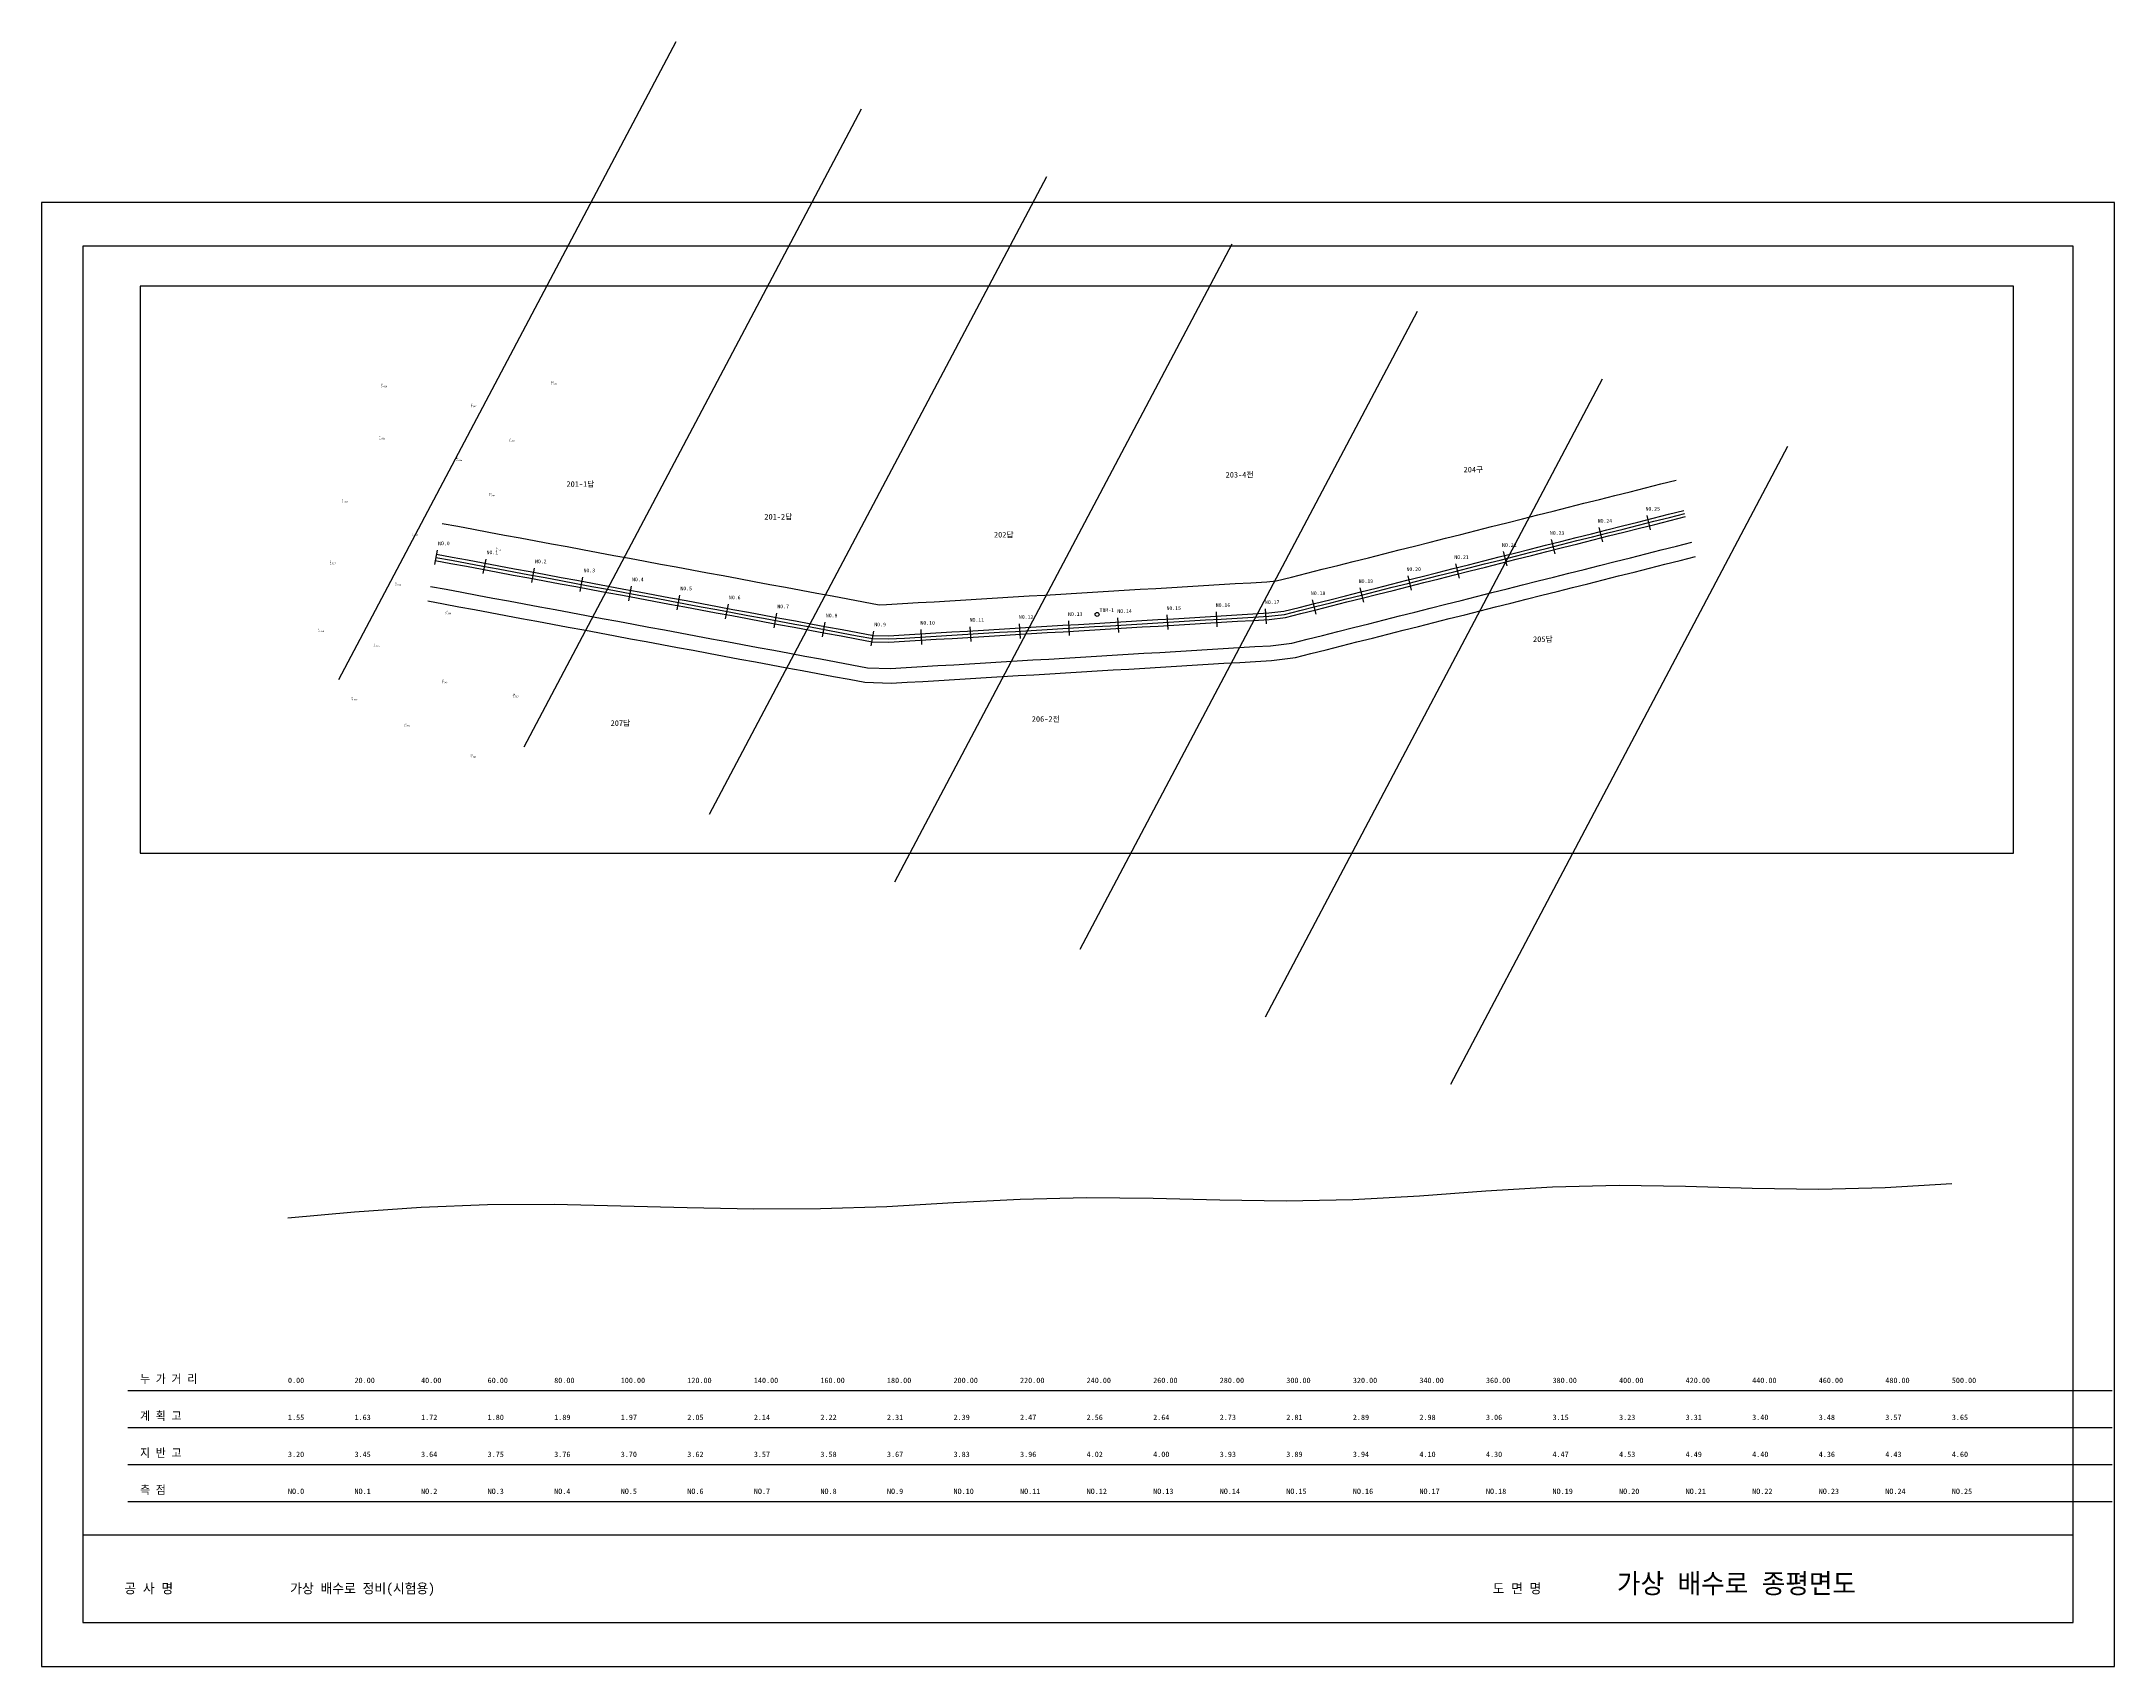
# Model space of a CAD drawing. Header units: millimetres. Extents: x 20000 to 30844, y 0 to 659.
# Drawn here: x 20000 to 20841, y 0 to 659 of the extents above.
import ezdxf

# ---------------------------------------------------------------- set-up
doc = ezdxf.new("R2010")
doc.units = ezdxf.units.MM
for name, color, linetype in [('CL', 1, 'Continuous'), ('FORM', 7, 'Continuous'), ('GROUND', 3, 'Continuous'), ('PointElev', 7, 'Continuous'), ('PointNum', 7, 'Continuous'), ('기준점', 1, 'Continuous'), ('도로', 8, 'Continuous'), ('수로', 5, 'Continuous'), ('지번', 3, 'Continuous'), ('측점', 2, 'Continuous'), ('테이블', 7, 'Continuous')]:
    doc.layers.add(name, color=color, linetype=linetype)

msp = doc.modelspace()

# ---------------------------------------------------------------- linework, layer by layer
at = {"layer": 'CL'}
msp.add_lwpolyline([(20160, 450), (20166.33, 448.82), (20172.66, 447.64), (20178.99, 446.47), (20185.32, 445.29), (20191.65, 444.11), (20197.98, 442.93), (20204.32, 441.76), (20210.65, 440.58), (20216.98, 439.4), (20223.31, 438.22), (20229.64, 437.05), (20235.97, 435.87), (20242.3, 434.69), (20248.63, 433.51), (20254.96, 432.34), (20261.29, 431.16), (20267.62, 429.98), (20273.95, 428.8), (20280.28, 427.62), (20286.62, 426.45), (20292.95, 425.27), (20299.28, 424.09), (20305.61, 422.91), (20311.94, 421.74), (20318.27, 420.56), (20324.6, 419.38), (20330.93, 418.2), (20337.26, 417.03), (20343.66, 416.88), (20350.08, 417.27), (20356.51, 417.65), (20362.94, 418.04), (20369.37, 418.42), (20375.8, 418.81), (20382.22, 419.19), (20388.65, 419.58), (20395.08, 419.96), (20401.51, 420.35), (20407.94, 420.73), (20414.36, 421.12), (20420.79, 421.5), (20427.22, 421.89), (20433.65, 422.27), (20440.07, 422.66), (20446.5, 423.04), (20452.93, 423.43), (20459.36, 423.81), (20465.79, 424.2), (20472.21, 424.58), (20478.64, 424.97), (20485.07, 425.35), (20491.5, 425.74), (20497.92, 426.12), (20504.3, 426.84), (20510.55, 428.41), (20516.79, 429.99), (20523.03, 431.56), (20529.28, 433.14), (20535.52, 434.71), (20541.76, 436.29), (20548.01, 437.86), (20554.25, 439.44), (20560.5, 441.01), (20566.74, 442.59), (20572.98, 444.16), (20579.23, 445.74), (20585.47, 447.31), (20591.71, 448.89), (20597.96, 450.46), (20604.2, 452.04), (20610.45, 453.62), (20616.69, 455.19), (20622.93, 456.77), (20629.18, 458.34), (20635.42, 459.92), (20641.66, 461.49), (20647.91, 463.07), (20654.15, 464.64), (20660.4, 466.22), (20666.64, 467.79)], dxfattribs=at)
at = {"layer": 'FORM'}
msp.add_line((20016.82, 53.46), (20824.18, 53.46), dxfattribs=at)
for points in [[(20000, 0), (20841, 0), (20841, 594), (20000, 594)], [(20016.82, 17.82), (20824.18, 17.82), (20824.18, 576.18), (20016.82, 576.18)]]:
    msp.add_lwpolyline(points, close=True, dxfattribs=at)
at = {"layer": 'GROUND'}
msp.add_lwpolyline([(20100, 182), (20127, 184.49), (20154, 186.43), (20181, 187.47), (20208, 187.56), (20235, 186.97), (20262, 186.18), (20289, 185.7), (20316, 185.84), (20343, 186.69), (20370, 188.25), (20397, 189.64), (20424, 190.25), (20451, 189.98), (20478, 189.29), (20505, 188.91), (20532, 189.44), (20559, 191), (20586, 192.99), (20613, 194.66), (20640, 195.34), (20667, 194.93), (20694, 194.04), (20721, 193.62), (20748, 194.29), (20775, 195.97)], dxfattribs=at)
at = {"layer": '기준점'}
msp.add_circle((20428.26, 426.85), 0.8, dxfattribs=at)
at = {"layer": '도로'}
for points in [[(20162.56, 463.76), (20168.89, 462.59), (20175.22, 461.41), (20181.55, 460.23), (20187.88, 459.05), (20194.21, 457.88), (20200.54, 456.7), (20206.88, 455.52), (20213.21, 454.34), (20219.54, 453.17), (20225.87, 451.99), (20232.2, 450.81), (20238.53, 449.63), (20244.86, 448.45), (20251.19, 447.28), (20257.52, 446.1), (20263.85, 444.92), (20270.18, 443.74), (20276.51, 442.57), (20282.85, 441.39), (20289.18, 440.21), (20295.51, 439.03), (20301.84, 437.86), (20308.17, 436.68), (20314.5, 435.5), (20320.83, 434.32), (20327.16, 433.15), (20333.49, 431.97), (20339.82, 430.79), (20342.82, 430.86), (20349.25, 431.24), (20355.68, 431.63), (20362.1, 432.01), (20368.53, 432.4), (20374.96, 432.78), (20381.39, 433.17), (20387.81, 433.55), (20394.24, 433.94), (20400.67, 434.32), (20407.1, 434.71), (20413.53, 435.09), (20419.95, 435.48), (20426.38, 435.86), (20432.81, 436.25), (20439.24, 436.63), (20445.66, 437.02), (20452.09, 437.4), (20458.52, 437.79), (20464.95, 438.17), (20471.38, 438.56), (20477.8, 438.94), (20484.23, 439.33), (20490.66, 439.71), (20497.09, 440.1), (20500.88, 440.41), (20507.12, 441.99), (20513.37, 443.56), (20519.61, 445.14), (20525.85, 446.71), (20532.1, 448.29), (20538.34, 449.86), (20544.58, 451.44), (20550.83, 453.01), (20557.07, 454.59), (20563.31, 456.16), (20569.56, 457.74), (20575.8, 459.31), (20582.05, 460.89), (20588.29, 462.46), (20594.53, 464.04), (20600.78, 465.61), (20607.02, 467.19), (20613.26, 468.76), (20619.51, 470.34), (20625.75, 471.92), (20632, 473.49), (20638.24, 475.07), (20644.48, 476.64), (20650.73, 478.22), (20656.97, 479.79), (20663.21, 481.37)], [(20157.81, 438.2), (20164.14, 437.02), (20170.47, 435.85), (20176.8, 434.67), (20183.13, 433.49), (20189.46, 432.31), (20195.79, 431.14), (20202.12, 429.96), (20208.45, 428.78), (20214.78, 427.6), (20221.11, 426.43), (20227.44, 425.25), (20233.77, 424.07), (20240.11, 422.89), (20246.44, 421.72), (20252.77, 420.54), (20259.1, 419.36), (20265.43, 418.18), (20271.76, 417), (20278.09, 415.83), (20284.42, 414.65), (20290.75, 413.47), (20297.08, 412.29), (20303.41, 411.12), (20309.74, 409.94), (20316.07, 408.76), (20322.41, 407.58), (20328.74, 406.41), (20335.07, 405.23), (20344.37, 404.9), (20350.8, 405.29), (20357.23, 405.67), (20363.66, 406.06), (20370.09, 406.44), (20376.51, 406.83), (20382.94, 407.21), (20389.37, 407.6), (20395.8, 407.98), (20402.22, 408.37), (20408.65, 408.75), (20415.08, 409.14), (20421.51, 409.52), (20427.94, 409.91), (20434.36, 410.29), (20440.79, 410.68), (20447.22, 411.07), (20453.65, 411.45), (20460.08, 411.84), (20466.5, 412.22), (20472.93, 412.61), (20479.36, 412.99), (20485.79, 413.38), (20492.21, 413.76), (20498.64, 414.15), (20507.24, 415.2), (20513.48, 416.78), (20519.73, 418.35), (20525.97, 419.93), (20532.21, 421.5), (20538.46, 423.08), (20544.7, 424.65), (20550.94, 426.23), (20557.19, 427.8), (20563.43, 429.38), (20569.68, 430.95), (20575.92, 432.53), (20582.16, 434.1), (20588.41, 435.68), (20594.65, 437.25), (20600.89, 438.83), (20607.14, 440.4), (20613.38, 441.98), (20619.63, 443.55), (20625.87, 445.13), (20632.11, 446.71), (20638.36, 448.28), (20644.6, 449.86), (20650.84, 451.43), (20657.09, 453.01), (20663.33, 454.58), (20669.57, 456.16)], [(20156.71, 432.3), (20163.04, 431.13), (20169.37, 429.95), (20175.7, 428.77), (20182.03, 427.59), (20188.36, 426.42), (20194.69, 425.24), (20201.02, 424.06), (20207.35, 422.88), (20213.69, 421.7), (20220.02, 420.53), (20226.35, 419.35), (20232.68, 418.17), (20239.01, 416.99), (20245.34, 415.82), (20251.67, 414.64), (20258, 413.46), (20264.33, 412.28), (20270.66, 411.11), (20276.99, 409.93), (20283.32, 408.75), (20289.65, 407.57), (20295.99, 406.4), (20302.32, 405.22), (20308.65, 404.04), (20314.98, 402.86), (20321.31, 401.68), (20327.64, 400.51), (20333.97, 399.33), (20344.73, 398.91), (20351.16, 399.3), (20357.59, 399.68), (20364.02, 400.07), (20370.44, 400.45), (20376.87, 400.84), (20383.3, 401.22), (20389.73, 401.61), (20396.16, 402), (20402.58, 402.38), (20409.01, 402.77), (20415.44, 403.15), (20421.87, 403.54), (20428.3, 403.92), (20434.72, 404.31), (20441.15, 404.69), (20447.58, 405.08), (20454.01, 405.46), (20460.43, 405.85), (20466.86, 406.23), (20473.29, 406.62), (20479.72, 407), (20486.15, 407.39), (20492.57, 407.77), (20499, 408.16), (20508.71, 409.38), (20514.95, 410.96), (20521.19, 412.53), (20527.44, 414.11), (20533.68, 415.68), (20539.92, 417.26), (20546.17, 418.83), (20552.41, 420.41), (20558.66, 421.98), (20564.9, 423.56), (20571.14, 425.14), (20577.39, 426.71), (20583.63, 428.29), (20589.87, 429.86), (20596.12, 431.44), (20602.36, 433.01), (20608.61, 434.59), (20614.85, 436.16), (20621.09, 437.74), (20627.34, 439.31), (20633.58, 440.89), (20639.82, 442.46), (20646.07, 444.04), (20652.31, 445.61), (20658.56, 447.19), (20664.8, 448.76), (20671.04, 450.34)]]:
    msp.add_lwpolyline(points, dxfattribs=at)
at = {"layer": '수로'}
for points in [[(20159.76, 448.72), (20166.09, 447.54), (20172.42, 446.37), (20178.75, 445.19), (20185.09, 444.01), (20191.42, 442.83), (20197.75, 441.66), (20204.08, 440.48), (20210.41, 439.3), (20216.74, 438.12), (20223.07, 436.95), (20229.4, 435.77), (20235.73, 434.59), (20242.06, 433.41), (20248.39, 432.23), (20254.72, 431.06), (20261.05, 429.88), (20267.39, 428.7), (20273.72, 427.52), (20280.05, 426.35), (20286.38, 425.17), (20292.71, 423.99), (20299.04, 422.81), (20305.37, 421.64), (20311.7, 420.46), (20318.03, 419.28), (20324.36, 418.1), (20330.69, 416.93), (20337.02, 415.75), (20343.73, 415.58), (20350.16, 415.97), (20356.59, 416.35), (20363.02, 416.74), (20369.45, 417.12), (20375.87, 417.51), (20382.3, 417.89), (20388.73, 418.28), (20395.16, 418.67), (20401.59, 419.05), (20408.01, 419.44), (20414.44, 419.82), (20420.87, 420.21), (20427.3, 420.59), (20433.72, 420.98), (20440.15, 421.36), (20446.58, 421.75), (20453.01, 422.13), (20459.44, 422.52), (20465.86, 422.9), (20472.29, 423.29), (20478.72, 423.67), (20485.15, 424.06), (20491.57, 424.44), (20498, 424.83), (20504.62, 425.58), (20510.86, 427.15), (20517.11, 428.73), (20523.35, 430.3), (20529.6, 431.88), (20535.84, 433.45), (20542.08, 435.03), (20548.33, 436.6), (20554.57, 438.18), (20560.81, 439.75), (20567.06, 441.33), (20573.3, 442.9), (20579.55, 444.48), (20585.79, 446.05), (20592.03, 447.63), (20598.28, 449.2), (20604.52, 450.78), (20610.76, 452.35), (20617.01, 453.93), (20623.25, 455.5), (20629.49, 457.08), (20635.74, 458.66), (20641.98, 460.23), (20648.23, 461.81), (20654.47, 463.38), (20660.71, 464.96), (20666.96, 466.53)], [(20160.24, 451.28), (20166.57, 450.1), (20172.9, 448.92), (20179.23, 447.75), (20185.56, 446.57), (20191.89, 445.39), (20198.22, 444.21), (20204.55, 443.03), (20210.88, 441.86), (20217.21, 440.68), (20223.55, 439.5), (20229.88, 438.32), (20236.21, 437.15), (20242.54, 435.97), (20248.87, 434.79), (20255.2, 433.61), (20261.53, 432.44), (20267.86, 431.26), (20274.19, 430.08), (20280.52, 428.9), (20286.85, 427.73), (20293.18, 426.55), (20299.51, 425.37), (20305.85, 424.19), (20312.18, 423.01), (20318.51, 421.84), (20324.84, 420.66), (20331.17, 419.48), (20337.5, 418.3), (20343.58, 418.18), (20350.01, 418.56), (20356.43, 418.95), (20362.86, 419.33), (20369.29, 419.72), (20375.72, 420.11), (20382.15, 420.49), (20388.57, 420.88), (20395, 421.26), (20401.43, 421.65), (20407.86, 422.03), (20414.29, 422.42), (20420.71, 422.8), (20427.14, 423.19), (20433.57, 423.57), (20440, 423.96), (20446.42, 424.34), (20452.85, 424.73), (20459.28, 425.11), (20465.71, 425.5), (20472.14, 425.88), (20478.56, 426.27), (20484.99, 426.65), (20491.42, 427.04), (20497.85, 427.42), (20503.98, 428.1), (20510.23, 429.67), (20516.47, 431.25), (20522.72, 432.82), (20528.96, 434.4), (20535.2, 435.97), (20541.45, 437.55), (20547.69, 439.12), (20553.93, 440.7), (20560.18, 442.27), (20566.42, 443.85), (20572.67, 445.42), (20578.91, 447), (20585.15, 448.57), (20591.4, 450.15), (20597.64, 451.73), (20603.88, 453.3), (20610.13, 454.88), (20616.37, 456.45), (20622.62, 458.03), (20628.86, 459.6), (20635.1, 461.18), (20641.35, 462.75), (20647.59, 464.33), (20653.83, 465.9), (20660.08, 467.48), (20666.32, 469.05)]]:
    msp.add_lwpolyline(points, dxfattribs=at)
at = {"layer": '지번'}
for p, q in [((20120.68, 400.46), (20257.46, 659.29)), ((20195.86, 373.1), (20332.63, 631.93)), ((20271.04, 345.74), (20407.81, 604.57)), ((20346.21, 318.37), (20482.98, 577.2)), ((20421.39, 291.01), (20558.16, 549.84)), ((20496.56, 263.65), (20633.34, 522.48)), ((20571.74, 236.29), (20708.51, 495.12))]:
    msp.add_line(p, q, dxfattribs=at)
at = {"layer": '측점'}
for p, q in [((20651.22, 466.99), (20652.68, 461.18)), ((20612.43, 457.21), (20613.9, 451.39)), ((20631.82, 462.1), (20633.29, 456.28)), ((20160.55, 452.95), (20159.45, 447.05)), ((20180.21, 449.29), (20179.11, 443.39)), ((20573.65, 447.42), (20575.11, 441.61)), ((20593.04, 452.32), (20594.51, 446.5)), ((20199.87, 445.63), (20198.78, 439.74)), ((20219.54, 441.98), (20218.44, 436.08)), ((20239.2, 438.32), (20238.1, 432.42)), ((20534.86, 437.64), (20536.33, 431.82)), ((20554.25, 442.53), (20555.72, 436.71)), ((20258.86, 434.66), (20257.76, 428.76)), ((20278.52, 431), (20277.43, 425.1)), ((20496.46, 429.04), (20496.82, 423.05)), ((20515.47, 432.75), (20516.94, 426.93)), ((20298.19, 427.35), (20297.09, 421.45)), ((20317.85, 423.69), (20316.75, 417.79)), ((20356.71, 420.67), (20357.07, 414.68)), ((20376.68, 421.87), (20377.03, 415.88)), ((20396.64, 423.06), (20397, 417.07)), ((20416.6, 424.26), (20416.96, 418.27)), ((20436.57, 425.45), (20436.93, 419.46)), ((20456.53, 426.65), (20456.89, 420.66)), ((20476.5, 427.85), (20476.86, 421.86)), ((20337.51, 420.03), (20336.42, 414.13))]:
    msp.add_line(p, q, dxfattribs=at)
at = {"layer": '테이블'}
for p, q in [((20035, 112), (20840, 112)), ((20035, 97), (20840, 97)), ((20035, 82), (20840, 82)), ((20035, 67), (20840, 67))]:
    msp.add_line(p, q, dxfattribs=at)
msp.add_lwpolyline([(20040, 330), (20800, 330), (20800, 560), (20040, 560)], close=True, dxfattribs=at)

# ---------------------------------------------------------------- texts
at = {"layer": 'FORM'}
for s, height, p in [('공 사 명', 4, (20033.64, 29.7)), ('가상 배수로 정비(시험용)', 4, (20100.92, 29.7)), ('도 면 명', 4, (20588.7, 29.7)), ('가상 배수로 종평면도', 8, (20639.16, 29.7))]:
    msp.add_text(s, height=height, dxfattribs=at).set_placement(p)
at = {"layer": 'PointElev'}
for s, p in [('3.038', (20137.85, 519.01)), ('2.946', (20206.78, 519.99)), ('3.084', (20174.23, 510.93)), ('2.889', (20137.01, 497.9)), ('3.103', (20189.55, 497.08)), ('3.085', (20168.3, 489.1)), ('2.697', (20121.94, 472.13)), ('3.235', (20181.62, 474.69)), ('3.025', (20150.37, 458.8)), ('2.817', (20117, 447.22)), ('3.443', (20184.36, 452.55)), ('3.089', (20143.53, 438.52)), ('3.364', (20163.84, 426.92)), ('3.138', (20112.31, 419.71)), ('3.225', (20134.77, 413.76)), ('3.364', (20162.48, 398.94)), ('3.357', (20125.82, 391.93)), ('3.515', (20191.18, 393.25)), ('3.308', (20147.11, 381.46)), ('3.263', (20174.01, 368.67))]:
    msp.add_text(s, height=0.6, dxfattribs=at).set_placement(p)
at = {"layer": 'PointNum'}
for s, p in [('5', (20137.85, 519.81)), ('18', (20206.78, 520.79)), ('11', (20174.23, 511.73)), ('4', (20137.01, 498.7)), ('17', (20189.55, 497.88)), ('10', (20168.3, 489.9)), ('3', (20121.94, 472.93)), ('16', (20181.62, 475.49)), ('9', (20150.37, 459.6)), ('2', (20117, 448.02)), ('15', (20184.36, 453.35)), ('8', (20143.53, 439.32)), ('1', (20112.31, 420.51)), ('14', (20163.84, 427.72)), ('7', (20134.77, 414.56)), ('13', (20162.48, 399.74)), ('6', (20125.82, 392.73)), ('20', (20191.18, 394.05)), ('12', (20147.11, 382.26)), ('19', (20174.01, 369.47))]:
    msp.add_text(s, height=0.6, dxfattribs=at).set_placement(p)
at = {"layer": '기준점'}
msp.add_text('TBM-1', height=1.5, dxfattribs=at).set_placement((20429.26, 427.85))
at = {"layer": '지번'}
for s, p in [('201-1답', (20212.98, 478.61)), ('203-4전', (20480.39, 482.37)), ('204구', (20576.94, 484.48)), ('201-2답', (20293.28, 465.34)), ('202답', (20386.41, 458.05)), ('205답', (20605.11, 415.69)), ('207답', (20230.89, 381.63)), ('206-2전', (20401.76, 383.29))]:
    msp.add_text(s, height=2.25, dxfattribs=at).set_placement(p)
at = {"layer": '측점'}
for s, p in [('NO.24', (20631.33, 464.04)), ('NO.25', (20650.73, 468.93)), ('NO.0', (20160.91, 454.92)), ('NO.22', (20592.55, 454.26)), ('NO.23', (20611.94, 459.15)), ('NO.1', (20180.58, 451.26)), ('NO.2', (20200.24, 447.6)), ('NO.20', (20553.76, 444.47)), ('NO.21', (20573.16, 449.36)), ('NO.3', (20219.9, 443.94)), ('NO.4', (20239.57, 440.29)), ('NO.5', (20259.23, 436.63)), ('NO.19', (20534.37, 439.58)), ('NO.6', (20278.89, 432.97)), ('NO.7', (20298.55, 429.31)), ('NO.14', (20436.45, 427.45)), ('NO.15', (20456.41, 428.65)), ('NO.16', (20476.38, 429.84)), ('NO.17', (20496.34, 431.04)), ('NO.18', (20514.98, 434.69)), ('NO.8', (20318.22, 425.65)), ('NO.9', (20337.88, 422)), ('NO.10', (20356.59, 422.67)), ('NO.11', (20376.56, 423.86)), ('NO.12', (20396.52, 425.06)), ('NO.13', (20416.48, 426.25))]:
    msp.add_text(s, height=1.5, dxfattribs=at).set_placement(p)
at = {"layer": '테이블'}
for s, height, p in [('누 가 거 리', 3.4, (20040, 115)), ('0.00', 2.2, (20100, 115)), ('20.00', 2.2, (20127, 115)), ('40.00', 2.2, (20154, 115)), ('60.00', 2.2, (20181, 115)), ('80.00', 2.2, (20208, 115)), ('100.00', 2.2, (20235, 115)), ('120.00', 2.2, (20262, 115)), ('140.00', 2.2, (20289, 115)), ('160.00', 2.2, (20316, 115)), ('180.00', 2.2, (20343, 115)), ('200.00', 2.2, (20370, 115)), ('220.00', 2.2, (20397, 115)), ('240.00', 2.2, (20424, 115)), ('260.00', 2.2, (20451, 115)), ('280.00', 2.2, (20478, 115)), ('300.00', 2.2, (20505, 115)), ('320.00', 2.2, (20532, 115)), ('340.00', 2.2, (20559, 115)), ('360.00', 2.2, (20586, 115)), ('380.00', 2.2, (20613, 115)), ('400.00', 2.2, (20640, 115)), ('420.00', 2.2, (20667, 115)), ('440.00', 2.2, (20694, 115)), ('460.00', 2.2, (20721, 115)), ('480.00', 2.2, (20748, 115)), ('500.00', 2.2, (20775, 115)), ('계 획 고', 3.4, (20040, 100)), ('1.55', 2.2, (20100, 100)), ('1.63', 2.2, (20127, 100)), ('1.72', 2.2, (20154, 100)), ('1.80', 2.2, (20181, 100)), ('1.89', 2.2, (20208, 100)), ('1.97', 2.2, (20235, 100)), ('2.05', 2.2, (20262, 100)), ('2.14', 2.2, (20289, 100)), ('2.22', 2.2, (20316, 100)), ('2.31', 2.2, (20343, 100)), ('2.39', 2.2, (20370, 100)), ('2.47', 2.2, (20397, 100)), ('2.56', 2.2, (20424, 100)), ('2.64', 2.2, (20451, 100)), ('2.73', 2.2, (20478, 100)), ('2.81', 2.2, (20505, 100)), ('2.89', 2.2, (20532, 100)), ('2.98', 2.2, (20559, 100)), ('3.06', 2.2, (20586, 100)), ('3.15', 2.2, (20613, 100)), ('3.23', 2.2, (20640, 100)), ('3.31', 2.2, (20667, 100)), ('3.40', 2.2, (20694, 100)), ('3.48', 2.2, (20721, 100)), ('3.57', 2.2, (20748, 100)), ('3.65', 2.2, (20775, 100)), ('지 반 고', 3.4, (20040, 85)), ('3.20', 2.2, (20100, 85)), ('3.45', 2.2, (20127, 85)), ('3.64', 2.2, (20154, 85)), ('3.75', 2.2, (20181, 85)), ('3.76', 2.2, (20208, 85)), ('3.70', 2.2, (20235, 85)), ('3.62', 2.2, (20262, 85)), ('3.57', 2.2, (20289, 85)), ('3.58', 2.2, (20316, 85)), ('3.67', 2.2, (20343, 85)), ('3.83', 2.2, (20370, 85)), ('3.96', 2.2, (20397, 85)), ('4.02', 2.2, (20424, 85)), ('4.00', 2.2, (20451, 85)), ('3.93', 2.2, (20478, 85)), ('3.89', 2.2, (20505, 85)), ('3.94', 2.2, (20532, 85)), ('4.10', 2.2, (20559, 85)), ('4.30', 2.2, (20586, 85)), ('4.47', 2.2, (20613, 85)), ('4.53', 2.2, (20640, 85)), ('4.49', 2.2, (20667, 85)), ('4.40', 2.2, (20694, 85)), ('4.36', 2.2, (20721, 85)), ('4.43', 2.2, (20748, 85)), ('4.60', 2.2, (20775, 85)), ('측 점', 3.4, (20040, 70)), ('NO.0', 2.2, (20100, 70)), ('NO.1', 2.2, (20127, 70)), ('NO.2', 2.2, (20154, 70)), ('NO.3', 2.2, (20181, 70)), ('NO.4', 2.2, (20208, 70)), ('NO.5', 2.2, (20235, 70)), ('NO.6', 2.2, (20262, 70)), ('NO.7', 2.2, (20289, 70)), ('NO.8', 2.2, (20316, 70)), ('NO.9', 2.2, (20343, 70)), ('NO.10', 2.2, (20370, 70)), ('NO.11', 2.2, (20397, 70)), ('NO.12', 2.2, (20424, 70)), ('NO.13', 2.2, (20451, 70)), ('NO.14', 2.2, (20478, 70)), ('NO.15', 2.2, (20505, 70)), ('NO.16', 2.2, (20532, 70)), ('NO.17', 2.2, (20559, 70)), ('NO.18', 2.2, (20586, 70)), ('NO.19', 2.2, (20613, 70)), ('NO.20', 2.2, (20640, 70)), ('NO.21', 2.2, (20667, 70)), ('NO.22', 2.2, (20694, 70)), ('NO.23', 2.2, (20721, 70)), ('NO.24', 2.2, (20748, 70)), ('NO.25', 2.2, (20775, 70))]:
    msp.add_text(s, height=height, dxfattribs=at).set_placement(p)

doc.saveas('drawing.dxf')
